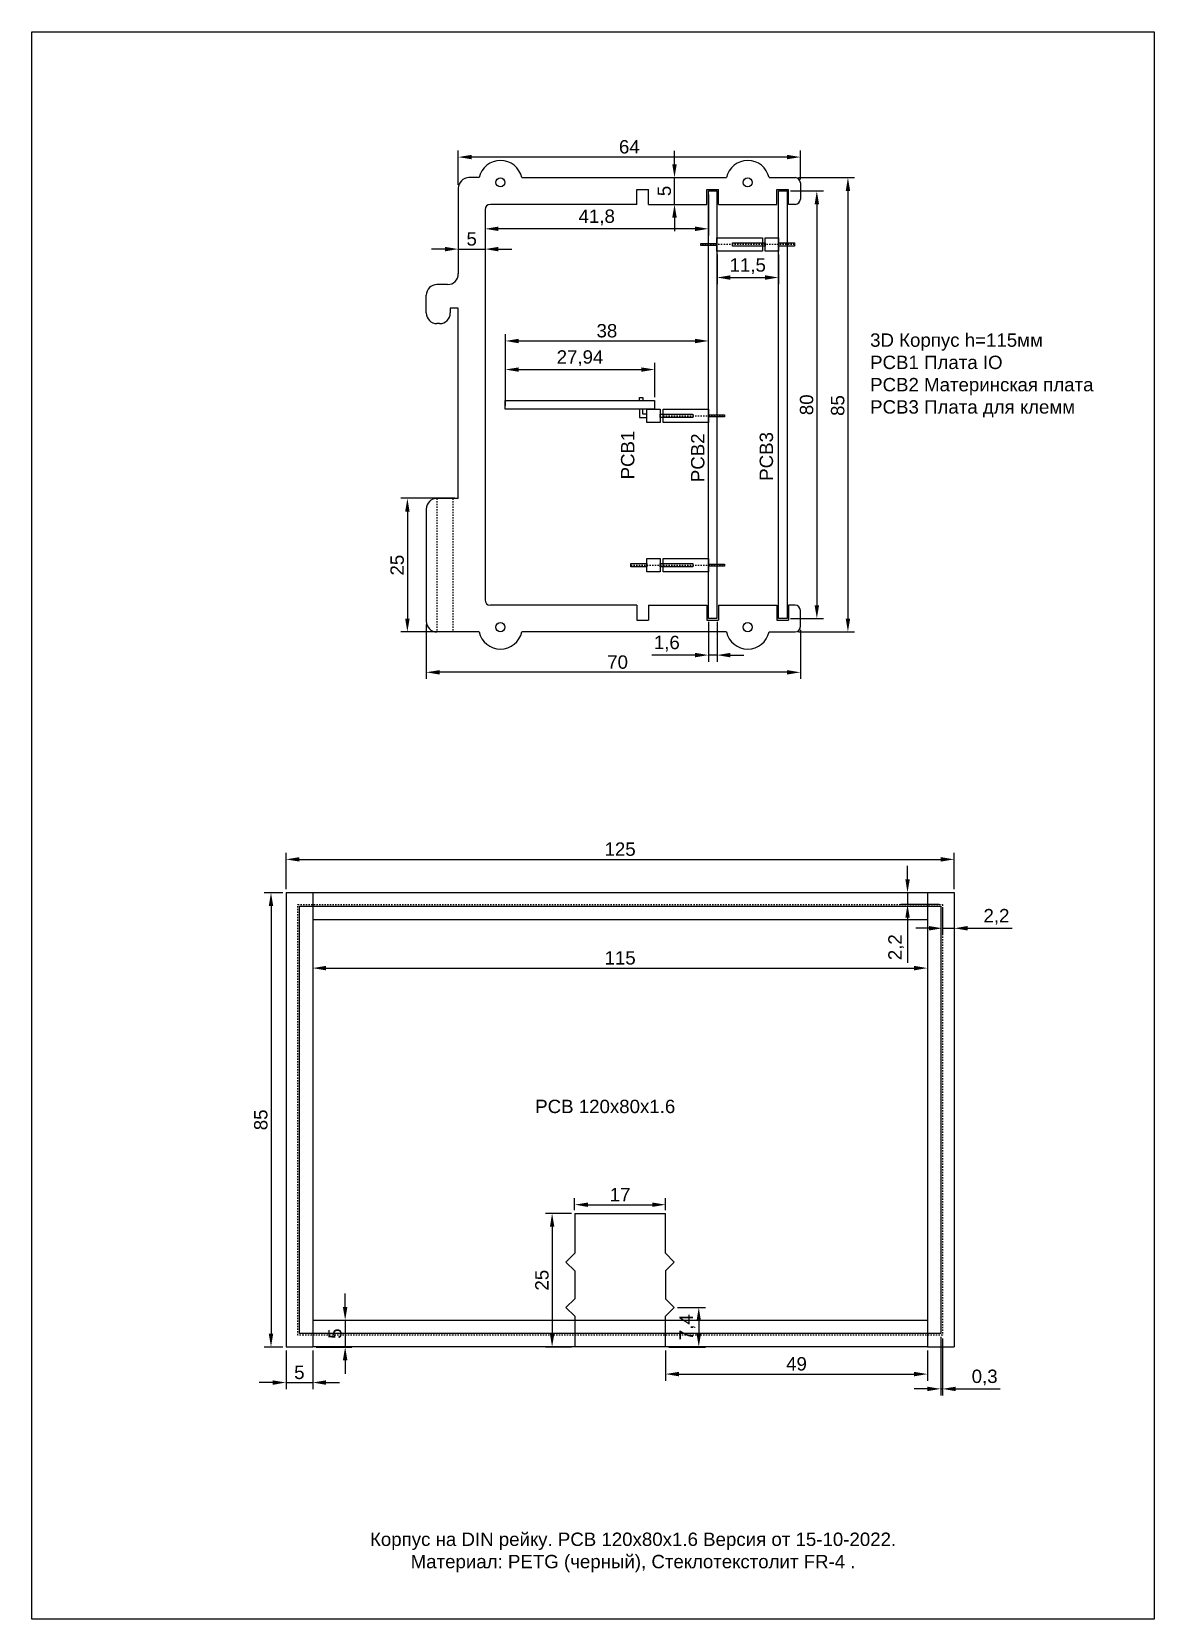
# Model space of a CAD drawing. Header units: millimetres. Extents: x 0 to 1250, y 0 to 297.
# Drawn here: x 0 to 210, y 0 to 297 of the extents above; entities that cross this region are included whole.
import ezdxf

# ---------------------------------------------------------------- set-up
doc = ezdxf.new("R2010")
doc.units = ezdxf.units.MM
doc.linetypes.add('HIDDEN', pattern=[0.5, 0.25, -0.25])
doc.styles.get("Standard").update_dxf_attribs({"font": 'arial.ttf'})
doc.dimstyles.new('ISO-25', dxfattribs={"dimtxt": 2.5, "dimasz": 2.5, "dimexe": 1.25, "dimexo": 0.625, "dimtad": 1, "dimtxsty": 'Standard', "dimcen": 2.5, "dimadec": 0, "dimazin": 0, "dimtfac": 1, "dimtmove": 0, "dimatfit": 3, "dimfxl": 1, "dimarcsym": 0})

msp = doc.modelspace()

# ---------------------------------------------------------------- texts
at = {"char_height": 2.5, "attachment_point": 1}
for s, width, heights, insert in [('3D Корпус h=115мм\\PPCB1 Плата IO\\PPCB2 Материнская плата\\PPCB3 Плата для клемм', 44.90062, [16.83], (156.842, 240.564)), ('PCB 120x80x1.6', 27.83714, [0], (94.188, 97.197))]:
    msp.add_mtext_dynamic_manual_height_columns(s, width=width, gutter_width=12.5, heights=heights, dxfattribs=dict(at, insert=insert))
at = {"char_height": 2.5, "attachment_point": 1, "rotation": 90}
for s, insert in [('PCB1', (110.236, 213.249)), ('PCB2', (123.342, 212.728)), ('PCB3', (136.178, 212.99))]:
    msp.add_mtext_dynamic_manual_height_columns(s, width=9.93129, gutter_width=12.5, heights=[0], dxfattribs=dict(at, insert=insert))
at = {"linetype": 'Continuous', "insert": (112.5, 12.5), "char_height": 2.5, "attachment_point": 5}
msp.add_mtext_dynamic_manual_height_columns('Корпус на DIN рейку. PCB 120x80x1.6 Версия от 15-10-2022.\\PМатериал: PETG (черный), Стеклотекстолит FR-4 .', width=185, gutter_width=5, heights=[0], dxfattribs=at)

# ---------------------------------------------------------------- blocks, each defined once
blk = doc.blocks.new('*D1')
at = {"color": 0, "lineweight": -2, "transparency": 16777216}
for p, q in [((88.6, 228.63), (88.6, 235.05)), ((116.54, 228.63), (116.54, 235.05)), ((91.1, 233.8), (114.04, 233.8))]:
    blk.add_line(p, q, dxfattribs=at)
at = {"color": 0, "transparency": 16777216}
for points in [[(91.1, 234.21), (91.1, 233.38), (88.6, 233.8)], [(114.04, 234.21), (114.04, 233.38), (116.54, 233.8)]]:
    blk.add_solid(points, dxfattribs=at)
at = {"layer": 'Defpoints', "color": 0, "transparency": 16777216}
for p in [(116.54, 233.8), (88.6, 228.01), (116.54, 228.01)]:
    blk.add_point(p, dxfattribs=at)
at = {"color": 0, "transparency": 16777216, "insert": (102.57, 235.92), "char_height": 2.5, "attachment_point": 5}
blk.add_mtext('27,94', dxfattribs=at)
blk = doc.blocks.new('*D2')
at = {"color": 0, "lineweight": -2, "transparency": 16777216}
for p, q in [((128.2, 255.33), (128.2, 249.77)), ((139.7, 255.33), (139.7, 249.77)), ((130.7, 251.02), (137.2, 251.02))]:
    blk.add_line(p, q, dxfattribs=at)
at = {"color": 0, "transparency": 16777216}
for points in [[(130.7, 251.43), (130.7, 250.6), (128.2, 251.02)], [(137.2, 251.43), (137.2, 250.6), (139.7, 251.02)]]:
    blk.add_solid(points, dxfattribs=at)
at = {"layer": 'Defpoints', "color": 0, "transparency": 16777216}
for p in [(128.2, 255.96), (139.7, 255.96), (139.7, 251.02)]:
    blk.add_point(p, dxfattribs=at)
at = {"color": 0, "transparency": 16777216, "insert": (133.95, 253.14), "char_height": 2.5, "attachment_point": 5}
blk.add_mtext('11,5', dxfattribs=at)
blk = doc.blocks.new('*D3')
at = {"color": 0, "lineweight": -2, "transparency": 16777216}
for p, q in [((143.42, 269.71), (153.94, 269.71)), ((152.69, 267.21), (152.69, 187.21)), ((143.42, 184.71), (153.94, 184.71))]:
    blk.add_line(p, q, dxfattribs=at)
at = {"color": 0, "transparency": 16777216}
for points in [[(152.28, 267.21), (153.11, 267.21), (152.69, 269.71)], [(152.28, 187.21), (153.11, 187.21), (152.69, 184.71)]]:
    blk.add_solid(points, dxfattribs=at)
at = {"layer": 'Defpoints', "color": 0, "transparency": 16777216}
for p in [(142.8, 269.71), (142.8, 184.71), (152.69, 184.71)]:
    blk.add_point(p, dxfattribs=at)
at = {"color": 0, "transparency": 16777216, "insert": (150.79, 227.07), "char_height": 2.5, "attachment_point": 5, "rotation": 90}
blk.add_mtext('85', dxfattribs=at)
blk = doc.blocks.new('*D4')
at = {"color": 0, "lineweight": -2, "transparency": 16777216}
for p, q in [((79.8, 268.33), (79.8, 274.8)), ((141.3, 273.55), (82.3, 273.55)), ((143.8, 269.33), (143.8, 274.8))]:
    blk.add_line(p, q, dxfattribs=at)
at = {"color": 0, "transparency": 16777216}
for points in [[(82.3, 273.97), (82.3, 273.14), (79.8, 273.55)], [(141.3, 273.97), (141.3, 273.14), (143.8, 273.55)]]:
    blk.add_solid(points, dxfattribs=at)
at = {"layer": 'Defpoints', "color": 0, "transparency": 16777216}
for p in [(79.8, 273.55), (79.8, 267.71), (143.8, 268.71)]:
    blk.add_point(p, dxfattribs=at)
at = {"color": 0, "transparency": 16777216, "insert": (111.8, 275.46), "char_height": 2.5, "attachment_point": 5}
blk.add_mtext('64', dxfattribs=at)
blk = doc.blocks.new('*D5')
at = {"color": 0, "lineweight": -2, "transparency": 16777216}
for p, q in [((73.8, 186.08), (73.8, 175.91)), ((143.8, 185.08), (143.8, 175.91)), ((141.3, 177.16), (76.3, 177.16))]:
    blk.add_line(p, q, dxfattribs=at)
at = {"color": 0, "transparency": 16777216}
for points in [[(76.3, 177.57), (76.3, 176.74), (73.8, 177.16)], [(141.3, 177.57), (141.3, 176.74), (143.8, 177.16)]]:
    blk.add_solid(points, dxfattribs=at)
at = {"layer": 'Defpoints', "color": 0, "transparency": 16777216}
for p in [(73.8, 186.71), (143.8, 185.71), (73.8, 177.16)]:
    blk.add_point(p, dxfattribs=at)
at = {"color": 0, "transparency": 16777216, "insert": (109.6, 179.06), "char_height": 2.5, "attachment_point": 5}
blk.add_mtext('70', dxfattribs=at)
blk = doc.blocks.new('*D6')
at = {"color": 0, "lineweight": -2, "transparency": 16777216}
for p, q in [((126.6, 266.58), (126.6, 258.88)), ((84.8, 263.08), (84.8, 258.88)), ((124.1, 260.13), (87.3, 260.13))]:
    blk.add_line(p, q, dxfattribs=at)
at = {"color": 0, "transparency": 16777216}
for points in [[(87.3, 260.55), (87.3, 259.72), (84.8, 260.13)], [(124.1, 260.55), (124.1, 259.72), (126.6, 260.13)]]:
    blk.add_solid(points, dxfattribs=at)
at = {"layer": 'Defpoints', "color": 0, "transparency": 16777216}
for p in [(126.6, 267.21), (84.8, 263.71), (84.8, 260.13)]:
    blk.add_point(p, dxfattribs=at)
at = {"color": 0, "transparency": 16777216, "insert": (105.7, 262.26), "char_height": 2.5, "attachment_point": 5}
blk.add_mtext('41,8', dxfattribs=at)
blk = doc.blocks.new('*D0')
at = {"color": 0, "lineweight": -2, "transparency": 16777216}
for p, q in [((79.8, 267.08), (79.8, 255.09)), ((84.8, 263.08), (84.8, 255.09)), ((77.3, 256.34), (74.8, 256.34)), ((79.8, 256.34), (84.8, 256.34)), ((87.3, 256.34), (89.8, 256.34))]:
    blk.add_line(p, q, dxfattribs=at)
at = {"color": 0, "transparency": 16777216}
for points in [[(77.3, 256.75), (77.3, 255.92), (79.8, 256.34)], [(87.3, 256.75), (87.3, 255.92), (84.8, 256.34)]]:
    blk.add_solid(points, dxfattribs=at)
at = {"layer": 'Defpoints', "color": 0, "transparency": 16777216}
for p in [(79.8, 267.71), (84.8, 263.71), (84.8, 256.34)]:
    blk.add_point(p, dxfattribs=at)
at = {"color": 0, "transparency": 16777216, "insert": (82.3, 258.23), "char_height": 2.5, "attachment_point": 5}
blk.add_mtext('5', dxfattribs=at)
blk = doc.blocks.new('*D7')
at = {"color": 0, "lineweight": -2, "transparency": 16777216}
for p, q in [((88.6, 227.03), (88.6, 240.4)), ((91.1, 239.15), (124.1, 239.15)), ((126.6, 227.03), (126.6, 240.4))]:
    blk.add_line(p, q, dxfattribs=at)
at = {"color": 0, "transparency": 16777216}
for points in [[(91.1, 239.56), (91.1, 238.73), (88.6, 239.15)], [(124.1, 239.56), (124.1, 238.73), (126.6, 239.15)]]:
    blk.add_solid(points, dxfattribs=at)
at = {"layer": 'Defpoints', "color": 0, "transparency": 16777216}
for p in [(126.6, 239.15), (88.6, 226.41), (126.6, 226.41)]:
    blk.add_point(p, dxfattribs=at)
at = {"color": 0, "transparency": 16777216, "insert": (107.6, 241.05), "char_height": 2.5, "attachment_point": 5}
blk.add_mtext('38', dxfattribs=at)
blk = doc.blocks.new('*D8')
at = {"color": 0, "lineweight": -2, "transparency": 16777216}
for p, q in [((126.6, 186.58), (126.6, 179.13)), ((128.2, 186.58), (128.2, 179.13)), ((124.1, 180.38), (116.03, 180.38)), ((128.2, 180.38), (126.6, 180.38)), ((130.7, 180.38), (133.2, 180.38))]:
    blk.add_line(p, q, dxfattribs=at)
at = {"color": 0, "transparency": 16777216}
for points in [[(124.1, 180.8), (124.1, 179.96), (126.6, 180.38)], [(130.7, 180.8), (130.7, 179.96), (128.2, 180.38)]]:
    blk.add_solid(points, dxfattribs=at)
at = {"layer": 'Defpoints', "color": 0, "transparency": 16777216}
for p in [(126.6, 187.21), (128.2, 187.21), (128.2, 180.38)]:
    blk.add_point(p, dxfattribs=at)
at = {"color": 0, "transparency": 16777216, "insert": (118.81, 182.51), "char_height": 2.5, "attachment_point": 5}
blk.add_mtext('1,6', dxfattribs=at)
blk = doc.blocks.new('*D9')
at = {"color": 0, "lineweight": -2, "transparency": 16777216}
for p, q in [((141.92, 267.21), (148.13, 267.21)), ((146.88, 264.71), (146.88, 189.71)), ((141.92, 187.21), (148.13, 187.21))]:
    blk.add_line(p, q, dxfattribs=at)
at = {"color": 0, "transparency": 16777216}
for points in [[(146.46, 264.71), (147.29, 264.71), (146.88, 267.21)], [(146.46, 189.71), (147.29, 189.71), (146.88, 187.21)]]:
    blk.add_solid(points, dxfattribs=at)
at = {"layer": 'Defpoints', "color": 0, "transparency": 16777216}
for p in [(141.3, 267.21), (141.3, 187.21), (146.88, 187.21)]:
    blk.add_point(p, dxfattribs=at)
at = {"color": 0, "transparency": 16777216, "insert": (144.97, 227.21), "char_height": 2.5, "attachment_point": 5, "rotation": 90}
blk.add_mtext('80', dxfattribs=at)
blk = doc.blocks.new('*D11')
at = {"color": 0, "lineweight": -2, "transparency": 16777216}
for p, q in [((47.57, 136.56), (47.57, 143.41)), ((172.57, 136.56), (172.57, 143.41)), ((50.07, 142.16), (170.07, 142.16))]:
    blk.add_line(p, q, dxfattribs=at)
at = {"color": 0, "transparency": 16777216}
for points in [[(50.07, 142.58), (50.07, 141.75), (47.57, 142.16)], [(170.07, 142.58), (170.07, 141.75), (172.57, 142.16)]]:
    blk.add_solid(points, dxfattribs=at)
at = {"layer": 'Defpoints', "color": 0, "transparency": 16777216}
for p in [(172.57, 142.16), (47.57, 135.93), (172.57, 135.93)]:
    blk.add_point(p, dxfattribs=at)
at = {"color": 0, "transparency": 16777216, "insert": (110.07, 144.06), "char_height": 2.5, "attachment_point": 5}
blk.add_mtext('125', dxfattribs=at)
blk = doc.blocks.new('*D12')
at = {"color": 0, "lineweight": -2, "transparency": 16777216}
for p, q in [((46.95, 135.93), (43.51, 135.93)), ((44.76, 133.43), (44.76, 53.43)), ((46.95, 50.93), (43.51, 50.93))]:
    blk.add_line(p, q, dxfattribs=at)
at = {"color": 0, "transparency": 16777216}
for points in [[(44.34, 133.43), (45.18, 133.43), (44.76, 135.93)], [(44.34, 53.43), (45.18, 53.43), (44.76, 50.93)]]:
    blk.add_solid(points, dxfattribs=at)
at = {"layer": 'Defpoints', "color": 0, "transparency": 16777216}
for p in [(47.57, 135.93), (44.76, 50.93), (47.57, 50.93)]:
    blk.add_point(p, dxfattribs=at)
at = {"color": 0, "transparency": 16777216, "insert": (42.86, 93.43), "char_height": 2.5, "attachment_point": 5, "rotation": 90}
blk.add_mtext('85', dxfattribs=at)
blk = doc.blocks.new('*D13')
at = {"color": 0, "lineweight": -2, "transparency": 16777216}
for p, q in [((170.07, 52.81), (170.07, 41.85)), ((170.37, 52.51), (170.37, 41.85)), ((167.57, 43.1), (165.07, 43.1)), ((170.07, 43.1), (170.37, 43.1)), ((172.87, 43.1), (181.17, 43.1))]:
    blk.add_line(p, q, dxfattribs=at)
at = {"color": 0, "transparency": 16777216}
for points in [[(167.57, 43.51), (167.57, 42.68), (170.07, 43.1)], [(172.87, 43.51), (172.87, 42.68), (170.37, 43.1)]]:
    blk.add_solid(points, dxfattribs=at)
at = {"layer": 'Defpoints', "color": 0, "transparency": 16777216}
for p in [(170.07, 53.43), (170.37, 53.13), (170.37, 43.1)]:
    blk.add_point(p, dxfattribs=at)
at = {"color": 0, "transparency": 16777216, "insert": (178.27, 45.22), "char_height": 2.5, "attachment_point": 5}
blk.add_mtext('0,3', dxfattribs=at)
blk = doc.blocks.new('*D14')
at = {"color": 0, "lineweight": -2, "transparency": 16777216}
for p, q in [((47.57, 50.31), (47.57, 43.03)), ((52.57, 50.31), (52.57, 43.03)), ((45.07, 44.28), (42.57, 44.28)), ((47.57, 44.28), (52.57, 44.28)), ((55.07, 44.28), (57.57, 44.28))]:
    blk.add_line(p, q, dxfattribs=at)
at = {"color": 0, "transparency": 16777216}
for points in [[(45.07, 44.7), (45.07, 43.86), (47.57, 44.28)], [(55.07, 44.7), (55.07, 43.86), (52.57, 44.28)]]:
    blk.add_solid(points, dxfattribs=at)
at = {"layer": 'Defpoints', "color": 0, "transparency": 16777216}
for p in [(47.57, 50.93), (52.57, 50.93), (52.57, 44.28)]:
    blk.add_point(p, dxfattribs=at)
at = {"color": 0, "transparency": 16777216, "insert": (50.07, 46.17), "char_height": 2.5, "attachment_point": 5}
blk.add_mtext('5', dxfattribs=at)
blk = doc.blocks.new('*D15')
at = {"color": 0, "lineweight": -2, "transparency": 16777216}
for p, q in [((58.63, 58.43), (58.63, 60.93)), ((53.2, 55.93), (59.88, 55.93)), ((58.63, 55.93), (58.63, 50.93)), ((53.2, 50.93), (59.88, 50.93)), ((58.63, 48.43), (58.63, 45.93))]:
    blk.add_line(p, q, dxfattribs=at)
at = {"color": 0, "transparency": 16777216}
for points in [[(58.21, 58.43), (59.05, 58.43), (58.63, 55.93)], [(58.21, 48.43), (59.05, 48.43), (58.63, 50.93)]]:
    blk.add_solid(points, dxfattribs=at)
at = {"layer": 'Defpoints', "color": 0, "transparency": 16777216}
for p in [(52.57, 55.93), (52.57, 50.93), (58.63, 50.93)]:
    blk.add_point(p, dxfattribs=at)
at = {"color": 0, "transparency": 16777216, "insert": (56.73, 53.43), "char_height": 2.5, "attachment_point": 5, "rotation": 90}
blk.add_mtext('5', dxfattribs=at)
blk = doc.blocks.new('*D16')
at = {"color": 0, "lineweight": -2, "transparency": 16777216}
for p, q in [((172.57, 135.31), (172.57, 128.02)), ((170.37, 133.11), (170.37, 128.02)), ((167.87, 129.27), (165.37, 129.27)), ((170.37, 129.27), (172.57, 129.27)), ((175.07, 129.27), (183.39, 129.27))]:
    blk.add_line(p, q, dxfattribs=at)
at = {"color": 0, "transparency": 16777216}
for points in [[(167.87, 129.69), (167.87, 128.86), (170.37, 129.27)], [(175.07, 129.69), (175.07, 128.86), (172.57, 129.27)]]:
    blk.add_solid(points, dxfattribs=at)
at = {"layer": 'Defpoints', "color": 0, "transparency": 16777216}
for p in [(170.37, 133.73), (172.57, 135.93), (172.57, 129.27)]:
    blk.add_point(p, dxfattribs=at)
at = {"color": 0, "transparency": 16777216, "insert": (180.48, 131.4), "char_height": 2.5, "attachment_point": 5}
blk.add_mtext('2,2', dxfattribs=at)
blk = doc.blocks.new('*D10')
at = {"color": 0, "lineweight": -2, "transparency": 16777216}
for p, q in [((163.84, 138.43), (163.84, 140.93)), ((171.95, 135.93), (162.59, 135.93)), ((169.75, 133.73), (162.59, 133.73)), ((163.84, 135.93), (163.84, 133.73)), ((163.84, 131.23), (163.84, 122.83))]:
    blk.add_line(p, q, dxfattribs=at)
at = {"color": 0, "transparency": 16777216}
for points in [[(163.43, 138.43), (164.26, 138.43), (163.84, 135.93)], [(163.43, 131.23), (164.26, 131.23), (163.84, 133.73)]]:
    blk.add_solid(points, dxfattribs=at)
at = {"layer": 'Defpoints', "color": 0, "transparency": 16777216}
for p in [(163.84, 135.93), (170.37, 133.73), (172.57, 135.93)]:
    blk.add_point(p, dxfattribs=at)
at = {"color": 0, "transparency": 16777216, "insert": (161.72, 125.73), "char_height": 2.5, "attachment_point": 5, "rotation": 90}
blk.add_mtext('2,2', dxfattribs=at)
blk = doc.blocks.new('*D17')
at = {"color": 0, "lineweight": -2, "transparency": 16777216}
for p, q in [((52.57, 130.31), (52.57, 120.57)), ((167.57, 130.31), (167.57, 120.57)), ((55.07, 121.82), (165.07, 121.82))]:
    blk.add_line(p, q, dxfattribs=at)
at = {"color": 0, "transparency": 16777216}
for points in [[(55.07, 122.24), (55.07, 121.4), (52.57, 121.82)], [(165.07, 122.24), (165.07, 121.4), (167.57, 121.82)]]:
    blk.add_solid(points, dxfattribs=at)
at = {"layer": 'Defpoints', "color": 0, "transparency": 16777216}
for p in [(52.57, 130.93), (167.57, 130.93), (167.57, 121.82)]:
    blk.add_point(p, dxfattribs=at)
at = {"color": 0, "transparency": 16777216, "insert": (110.07, 123.72), "char_height": 2.5, "attachment_point": 5}
blk.add_mtext('115', dxfattribs=at)
blk = doc.blocks.new('*D18')
at = {"color": 0, "lineweight": -2, "transparency": 16777216}
for p, q in [((118.57, 50.31), (118.57, 44.62)), ((167.57, 50.31), (167.57, 44.62)), ((121.07, 45.87), (165.07, 45.87))]:
    blk.add_line(p, q, dxfattribs=at)
at = {"color": 0, "transparency": 16777216}
for points in [[(121.07, 46.28), (121.07, 45.45), (118.57, 45.87)], [(165.07, 46.28), (165.07, 45.45), (167.57, 45.87)]]:
    blk.add_solid(points, dxfattribs=at)
at = {"layer": 'Defpoints', "color": 0, "transparency": 16777216}
for p in [(118.57, 50.93), (167.57, 50.93), (167.57, 45.87)]:
    blk.add_point(p, dxfattribs=at)
at = {"color": 0, "transparency": 16777216, "insert": (143.07, 47.77), "char_height": 2.5, "attachment_point": 5}
blk.add_mtext('49', dxfattribs=at)
blk = doc.blocks.new('*D19')
at = {"color": 0, "lineweight": -2, "transparency": 16777216}
for p, q in [((120.82, 58.33), (126.04, 58.33)), ((124.79, 55.83), (124.79, 53.43)), ((119.2, 50.93), (126.04, 50.93))]:
    blk.add_line(p, q, dxfattribs=at)
at = {"color": 0, "transparency": 16777216}
for points in [[(124.37, 55.83), (125.2, 55.83), (124.79, 58.33)], [(124.37, 53.43), (125.2, 53.43), (124.79, 50.93)]]:
    blk.add_solid(points, dxfattribs=at)
at = {"layer": 'Defpoints', "color": 0, "transparency": 16777216}
for p in [(120.19, 58.33), (118.57, 50.93), (124.79, 50.93)]:
    blk.add_point(p, dxfattribs=at)
at = {"color": 0, "transparency": 16777216, "insert": (122.66, 54.63), "char_height": 2.5, "attachment_point": 5, "rotation": 90}
blk.add_mtext('7,4', dxfattribs=at)
blk = doc.blocks.new('*D20')
at = {"color": 0, "lineweight": -2, "transparency": 16777216}
for p, q in [((100.95, 75.93), (96.1, 75.93)), ((97.35, 73.43), (97.35, 53.43)), ((100.95, 50.93), (96.1, 50.93))]:
    blk.add_line(p, q, dxfattribs=at)
at = {"color": 0, "transparency": 16777216}
for points in [[(96.94, 73.43), (97.77, 73.43), (97.35, 75.93)], [(96.94, 53.43), (97.77, 53.43), (97.35, 50.93)]]:
    blk.add_solid(points, dxfattribs=at)
at = {"layer": 'Defpoints', "color": 0, "transparency": 16777216}
for p in [(101.57, 75.93), (97.35, 50.93), (101.57, 50.93)]:
    blk.add_point(p, dxfattribs=at)
at = {"color": 0, "transparency": 16777216, "insert": (95.45, 63.43), "char_height": 2.5, "attachment_point": 5, "rotation": 90}
blk.add_mtext('25', dxfattribs=at)
blk = doc.blocks.new('*D21')
at = {"color": 0, "lineweight": -2, "transparency": 16777216}
for p, q in [((101.57, 76.56), (101.57, 78.81)), ((104.07, 77.56), (116.07, 77.56)), ((118.57, 76.56), (118.57, 78.81))]:
    blk.add_line(p, q, dxfattribs=at)
at = {"color": 0, "transparency": 16777216}
for points in [[(104.07, 77.97), (104.07, 77.14), (101.57, 77.56)], [(116.07, 77.97), (116.07, 77.14), (118.57, 77.56)]]:
    blk.add_solid(points, dxfattribs=at)
at = {"layer": 'Defpoints', "color": 0, "transparency": 16777216}
for p in [(118.57, 77.56), (101.57, 75.93), (118.57, 75.93)]:
    blk.add_point(p, dxfattribs=at)
at = {"color": 0, "transparency": 16777216, "insert": (110.07, 79.44), "char_height": 2.5, "attachment_point": 5}
blk.add_mtext('17', dxfattribs=at)
blk = doc.blocks.new('*D22')
at = {"color": 0, "lineweight": -2, "transparency": 16777216}
for p, q in [((120.25, 272.21), (120.25, 274.71)), ((92.31, 269.71), (121.5, 269.71)), ((120.25, 264.71), (120.25, 269.71)), ((116.02, 264.71), (121.5, 264.71)), ((120.25, 262.21), (120.25, 259.71))]:
    blk.add_line(p, q, dxfattribs=at)
at = {"color": 0, "transparency": 16777216}
for points in [[(119.83, 272.21), (120.67, 272.21), (120.25, 269.71)], [(119.83, 262.21), (120.67, 262.21), (120.25, 264.71)]]:
    blk.add_solid(points, dxfattribs=at)
at = {"layer": 'Defpoints', "color": 0, "transparency": 16777216}
for p in [(91.68, 269.71), (120.25, 269.71), (115.4, 264.71)]:
    blk.add_point(p, dxfattribs=at)
at = {"color": 0, "transparency": 16777216, "insert": (118.35, 267.21), "char_height": 2.5, "attachment_point": 5, "rotation": 90}
blk.add_mtext('5', dxfattribs=at)
blk = doc.blocks.new('*D23')
at = {"color": 0, "lineweight": -2, "transparency": 16777216}
for p, q in [((79.17, 209.71), (69.02, 209.71)), ((70.27, 207.21), (70.27, 187.21)), ((78.17, 184.71), (69.02, 184.71))]:
    blk.add_line(p, q, dxfattribs=at)
at = {"color": 0, "transparency": 16777216}
for points in [[(69.86, 207.21), (70.69, 207.21), (70.27, 209.71)], [(69.86, 187.21), (70.69, 187.21), (70.27, 184.71)]]:
    blk.add_solid(points, dxfattribs=at)
at = {"layer": 'Defpoints', "color": 0, "transparency": 16777216}
for p in [(79.8, 209.71), (70.27, 184.71), (78.8, 184.71)]:
    blk.add_point(p, dxfattribs=at)
at = {"color": 0, "transparency": 16777216, "insert": (68.37, 197.21), "char_height": 2.5, "attachment_point": 5, "rotation": 90}
blk.add_mtext('25', dxfattribs=at)

# ---------------------------------------------------------------- dimensions: what is measured, and where the dimension line sits
for base, p1, p2, picture, middle in [((79.796, 273.554), (143.796, 268.708), (79.796, 267.708), '*D4', (111.796, 275.455)), ((84.796, 256.337), (79.796, 267.708), (84.796, 263.708), '*D0', (82.296, 258.234)), ((84.796, 260.132), (126.596, 267.208), (84.796, 263.708), '*D6', (105.696, 262.26)), ((139.696, 251.015), (128.196, 255.958), (139.696, 255.958), '*D2', (133.946, 253.143)), ((126.596, 239.148), (88.596, 226.408), (126.596, 226.408), '*D7', (107.596, 241.05)), ((116.536, 233.797), (88.596, 228.008), (116.536, 228.008), '*D1', (102.566, 235.925)), ((172.571, 142.164), (47.571, 135.935), (172.571, 135.935), '*D11', (110.071, 144.065)), ((167.571, 121.82), (52.571, 130.935), (167.571, 130.935), '*D17', (110.071, 123.721)), ((118.571, 77.557), (101.571, 75.935), (118.571, 75.935), '*D21', (110.071, 79.437)), ((52.571, 44.278), (47.571, 50.935), (52.571, 50.935), '*D14', (50.071, 46.175)), ((167.571, 45.867), (118.571, 50.935), (167.571, 50.935), '*D18', (143.071, 47.769))]:
    dim = msp.add_linear_dim(base=base, p1=p1, p2=p2, dimstyle='ISO-25')
    dim.commit()
    dim.dimension.update_dxf_attribs({"geometry": picture, "text_midpoint": middle})
for base, p1, p2, picture, middle in [((120.25, 269.708), (115.396, 264.708), (91.684, 269.708), '*D22', (118.354, 267.208)), ((146.876, 187.208), (141.296, 267.208), (141.296, 187.208), '*D9', (144.974, 227.208)), ((70.274, 184.708), (79.796, 209.708), (78.796, 184.708), '*D23', (68.373, 197.208)), ((44.762, 50.935), (47.571, 135.935), (47.571, 50.935), '*D12', (42.86, 93.435)), ((97.354, 50.935), (101.571, 75.935), (101.571, 50.935), '*D20', (95.453, 63.435)), ((58.631, 50.935), (52.571, 55.935), (52.571, 50.935), '*D15', (56.735, 53.435))]:
    dim = msp.add_linear_dim(base=base, p1=p1, p2=p2, angle=90, dimstyle='ISO-25')
    dim.commit()
    dim.dimension.update_dxf_attribs({"geometry": picture, "text_midpoint": middle})
for base, p1, p2, picture, middle in [((152.692, 184.708), (142.796, 269.708), (142.796, 184.708), '*D3', (152.692, 227.069)), ((163.845, 135.935), (170.371, 133.735), (172.571, 135.935), '*D10', (163.845, 125.735)), ((124.786, 50.935), (120.195, 58.335), (118.571, 50.935), '*D19', (124.786, 54.635))]:
    dim = msp.add_linear_dim(base=base, p1=p1, p2=p2, angle=90, dimstyle='ISO-25')
    dim.commit()
    dim.dimension.update_dxf_attribs({"geometry": picture, "text_midpoint": middle, "dimtype": 160})
for base, p1, p2, picture, middle in [((128.196, 180.379), (126.596, 187.208), (128.196, 187.208), '*D8', (118.814, 180.379)), ((73.796, 177.157), (143.796, 185.708), (73.796, 186.708), '*D5', (109.601, 177.157)), ((172.571, 129.274), (170.371, 133.735), (172.571, 135.935), '*D16', (180.48, 129.274)), ((170.371, 43.096), (170.071, 53.435), (170.371, 53.135), '*D13', (178.271, 43.096))]:
    dim = msp.add_linear_dim(base=base, p1=p1, p2=p2, dimstyle='ISO-25')
    dim.commit()
    dim.dimension.update_dxf_attribs({"geometry": picture, "text_midpoint": middle, "dimtype": 160})

# ---------------------------------------------------------------- linework, layer by layer
for p, q in [((79.796, 267.708), (79.796, 251.708)), ((83.684, 269.708), (81.796, 269.708)), ((91.684, 269.708), (129.946, 269.708)), ((113.196, 264.708), (113.196, 267.508)), ((113.196, 267.508), (115.396, 267.508)), ((115.396, 264.708), (115.396, 267.508)), ((126.296, 264.708), (126.296, 267.508)), ((126.296, 267.508), (128.496, 267.508)), ((128.496, 264.708), (128.496, 267.508)), ((137.946, 269.708), (142.796, 269.708)), ((139.396, 264.708), (139.396, 267.508)), ((139.396, 267.508), (141.596, 267.508)), ((141.596, 264.708), (141.596, 267.508)), ((143.796, 268.708), (143.796, 265.708)), ((113.196, 264.708), (85.796, 264.708)), ((115.396, 264.708), (126.296, 264.708)), ((128.496, 264.708), (139.396, 264.708)), ((142.796, 264.708), (141.596, 264.708)), ((84.796, 263.708), (84.796, 190.708)), ((139.696, 257.208), (139.396, 257.208)), ((79.796, 209.708), (79.796, 245.308)), ((113.676, 228.008), (113.676, 228.592)), ((113.676, 228.592), (114.316, 228.592)), ((113.676, 226.408), (113.676, 224.838)), ((114.316, 228.592), (114.316, 228.008)), ((114.316, 225.478), (114.316, 226.408)), ((113.676, 224.838), (115.096, 224.838)), ((115.096, 225.478), (114.316, 225.478)), ((113.196, 189.708), (85.796, 189.708)), ((113.196, 189.708), (113.196, 186.908)), ((115.396, 189.708), (115.396, 186.908)), ((115.396, 189.708), (126.296, 189.708)), ((126.296, 189.708), (126.296, 186.908)), ((128.496, 189.708), (128.496, 186.908)), ((128.496, 189.708), (139.396, 189.708)), ((139.396, 189.708), (139.396, 186.908)), ((142.796, 189.708), (141.596, 189.708)), ((141.596, 189.708), (141.596, 186.908)), ((143.796, 185.708), (143.796, 188.708)), ((83.684, 184.708), (79.796, 184.708)), ((129.946, 184.708), (91.684, 184.708)), ((113.196, 186.908), (115.396, 186.908)), ((126.296, 186.908), (128.496, 186.908)), ((137.946, 184.708), (142.796, 184.708)), ((139.396, 186.908), (141.596, 186.908)), ((47.571, 135.935), (47.571, 50.935)), ((47.571, 135.935), (52.571, 135.935)), ((52.571, 135.935), (167.571, 135.935)), ((52.571, 135.935), (52.571, 50.935)), ((167.571, 135.935), (167.571, 50.935)), ((167.571, 135.935), (172.571, 135.935)), ((172.571, 135.935), (172.571, 50.935)), ((52.571, 130.935), (167.571, 130.935)), ((101.571, 75.935), (101.571, 68.459)), ((101.571, 75.935), (118.571, 75.935)), ((118.571, 68.459), (118.571, 75.935)), ((101.571, 68.459), (99.946, 66.835)), ((120.195, 66.835), (118.571, 68.459)), ((99.946, 66.835), (101.571, 65.21)), ((118.571, 65.21), (120.195, 66.835)), ((101.571, 65.21), (101.571, 59.959)), ((118.571, 65.21), (118.571, 59.959)), ((101.571, 59.959), (99.946, 58.335)), ((118.571, 59.959), (120.195, 58.335)), ((99.946, 58.335), (101.571, 56.71)), ((101.571, 56.71), (101.571, 50.935)), ((118.571, 56.71), (120.195, 58.335)), ((118.571, 50.935), (118.571, 56.71)), ((52.571, 55.935), (167.571, 55.935)), ((47.571, 50.935), (52.571, 50.935)), ((167.571, 50.935), (52.571, 50.935)), ((118.571, 50.935), (101.571, 50.935)), ((167.571, 50.935), (172.571, 50.935))]:
    msp.add_line(p, q)
at = {"linetype": 'HIDDEN'}
for p, q in [((136.696, 257.208), (125.196, 257.208)), ((142.696, 257.208), (131.096, 257.208)), ((118.096, 225.158), (129.596, 225.158)), ((75.796, 209.708), (75.796, 184.708)), ((78.796, 209.708), (78.796, 184.708)), ((112.096, 197.208), (123.696, 197.208)), ((118.096, 197.208), (129.596, 197.208))]:
    msp.add_line(p, q, dxfattribs=at)
at = {"linetype": 'Continuous'}
for p, q in [((77.796, 249.708), (75.796, 249.708)), ((73.796, 244.408), (73.796, 247.708)), ((79.796, 245.308), (78.296, 245.308)), ((78.296, 245.308), (78.296, 244.408)), ((76.296, 242.408), (75.796, 242.408)), ((79.796, 209.708), (75.796, 209.708)), ((73.796, 207.708), (73.796, 186.708)), ((79.796, 184.708), (75.796, 184.708))]:
    msp.add_line(p, q, dxfattribs=at)
for points in [[(126.596, 267.208), (128.196, 267.208), (128.196, 187.208), (126.596, 187.208)], [(139.696, 267.208), (141.296, 267.208), (141.296, 187.208), (139.696, 187.208)], [(136.696, 258.458), (136.696, 255.958), (128.196, 255.958), (128.196, 258.458)], [(139.696, 258.458), (139.696, 255.958), (137.196, 255.958), (137.196, 258.458)], [(128.196, 257.408), (128.196, 257.008), (125.196, 257.008), (125.196, 257.408)], [(137.196, 257.528), (137.196, 256.888), (131.096, 256.888), (131.096, 257.528)], [(142.696, 257.528), (142.696, 256.888), (139.696, 256.888), (139.696, 257.528)], [(88.596, 228.008), (116.536, 228.008), (116.536, 226.408), (88.596, 226.408)], [(115.096, 223.908), (115.096, 226.408), (117.596, 226.408), (117.596, 223.908)], [(118.096, 223.908), (118.096, 226.408), (126.596, 226.408), (126.596, 223.908)], [(117.596, 224.838), (117.596, 225.478), (123.696, 225.478), (123.696, 224.838)], [(126.596, 224.958), (126.596, 225.358), (129.596, 225.358), (129.596, 224.958)], [(112.096, 196.888), (112.096, 197.528), (115.096, 197.528), (115.096, 196.888)], [(115.096, 195.958), (115.096, 198.458), (117.596, 198.458), (117.596, 195.958)], [(117.596, 196.888), (117.596, 197.528), (123.696, 197.528), (123.696, 196.888)], [(118.096, 195.958), (118.096, 198.458), (126.596, 198.458), (126.596, 195.958)], [(126.596, 197.008), (126.596, 197.408), (129.596, 197.408), (129.596, 197.008)], [(50.071, 133.435), (170.071, 133.435), (170.071, 53.435), (50.071, 53.435)]]:
    msp.add_lwpolyline(points, close=True)
at = {"linetype": 'HIDDEN'}
msp.add_lwpolyline([(170.371, 53.135), (49.771, 53.135), (49.771, 133.735), (170.371, 133.735)], close=True, dxfattribs=at)
for centre in [(87.684, 268.808), (133.946, 268.808), (87.684, 185.608), (133.946, 185.608)]:
    msp.add_circle(centre, 0.85)
for centre, radius, start, end in [((87.684, 268.808), 4.1, 12.68038, 167.31962), ((133.946, 268.808), 4.1, 12.68038, 167.31962), ((142.796, 268.708), 1, 0, 90), ((85.796, 263.708), 1, 90, 180), ((142.796, 265.708), 1, 270, 0), ((85.796, 190.708), 1, 180, 270), ((142.796, 188.708), 1, 0, 90), ((87.684, 185.608), 4.1, 192.68038, 347.31962), ((133.946, 185.608), 4.1, 192.68038, 347.31962), ((142.796, 185.708), 1, 270, 0)]:
    msp.add_arc(centre, radius, start, end)
at = {"linetype": 'Continuous'}
for centre, start, end in [((81.796, 267.708), 90, 180), ((75.796, 247.708), 90, 180), ((77.796, 251.708), 270, 0), ((75.796, 244.408), 180, 270), ((76.296, 244.408), 270, 0), ((75.796, 207.708), 90, 180), ((75.796, 186.708), 180, 270)]:
    msp.add_arc(centre, 2, start, end, dxfattribs=at)
at = {"layer": 'Defpoints', "linetype": 'Continuous'}
msp.add_lwpolyline([(0, 297), (210, 297), (210, 0), (0, 0)], close=True, dxfattribs=at)

msp.set_redraw_order([(e.dxf.handle, doc.entitydb.next_handle()) for e in msp.query("TEXT MTEXT ATTDEF DIMENSION ARC_DIMENSION")])  # texts and dimensions are drawn at this point

doc.saveas('drawing.dxf')
